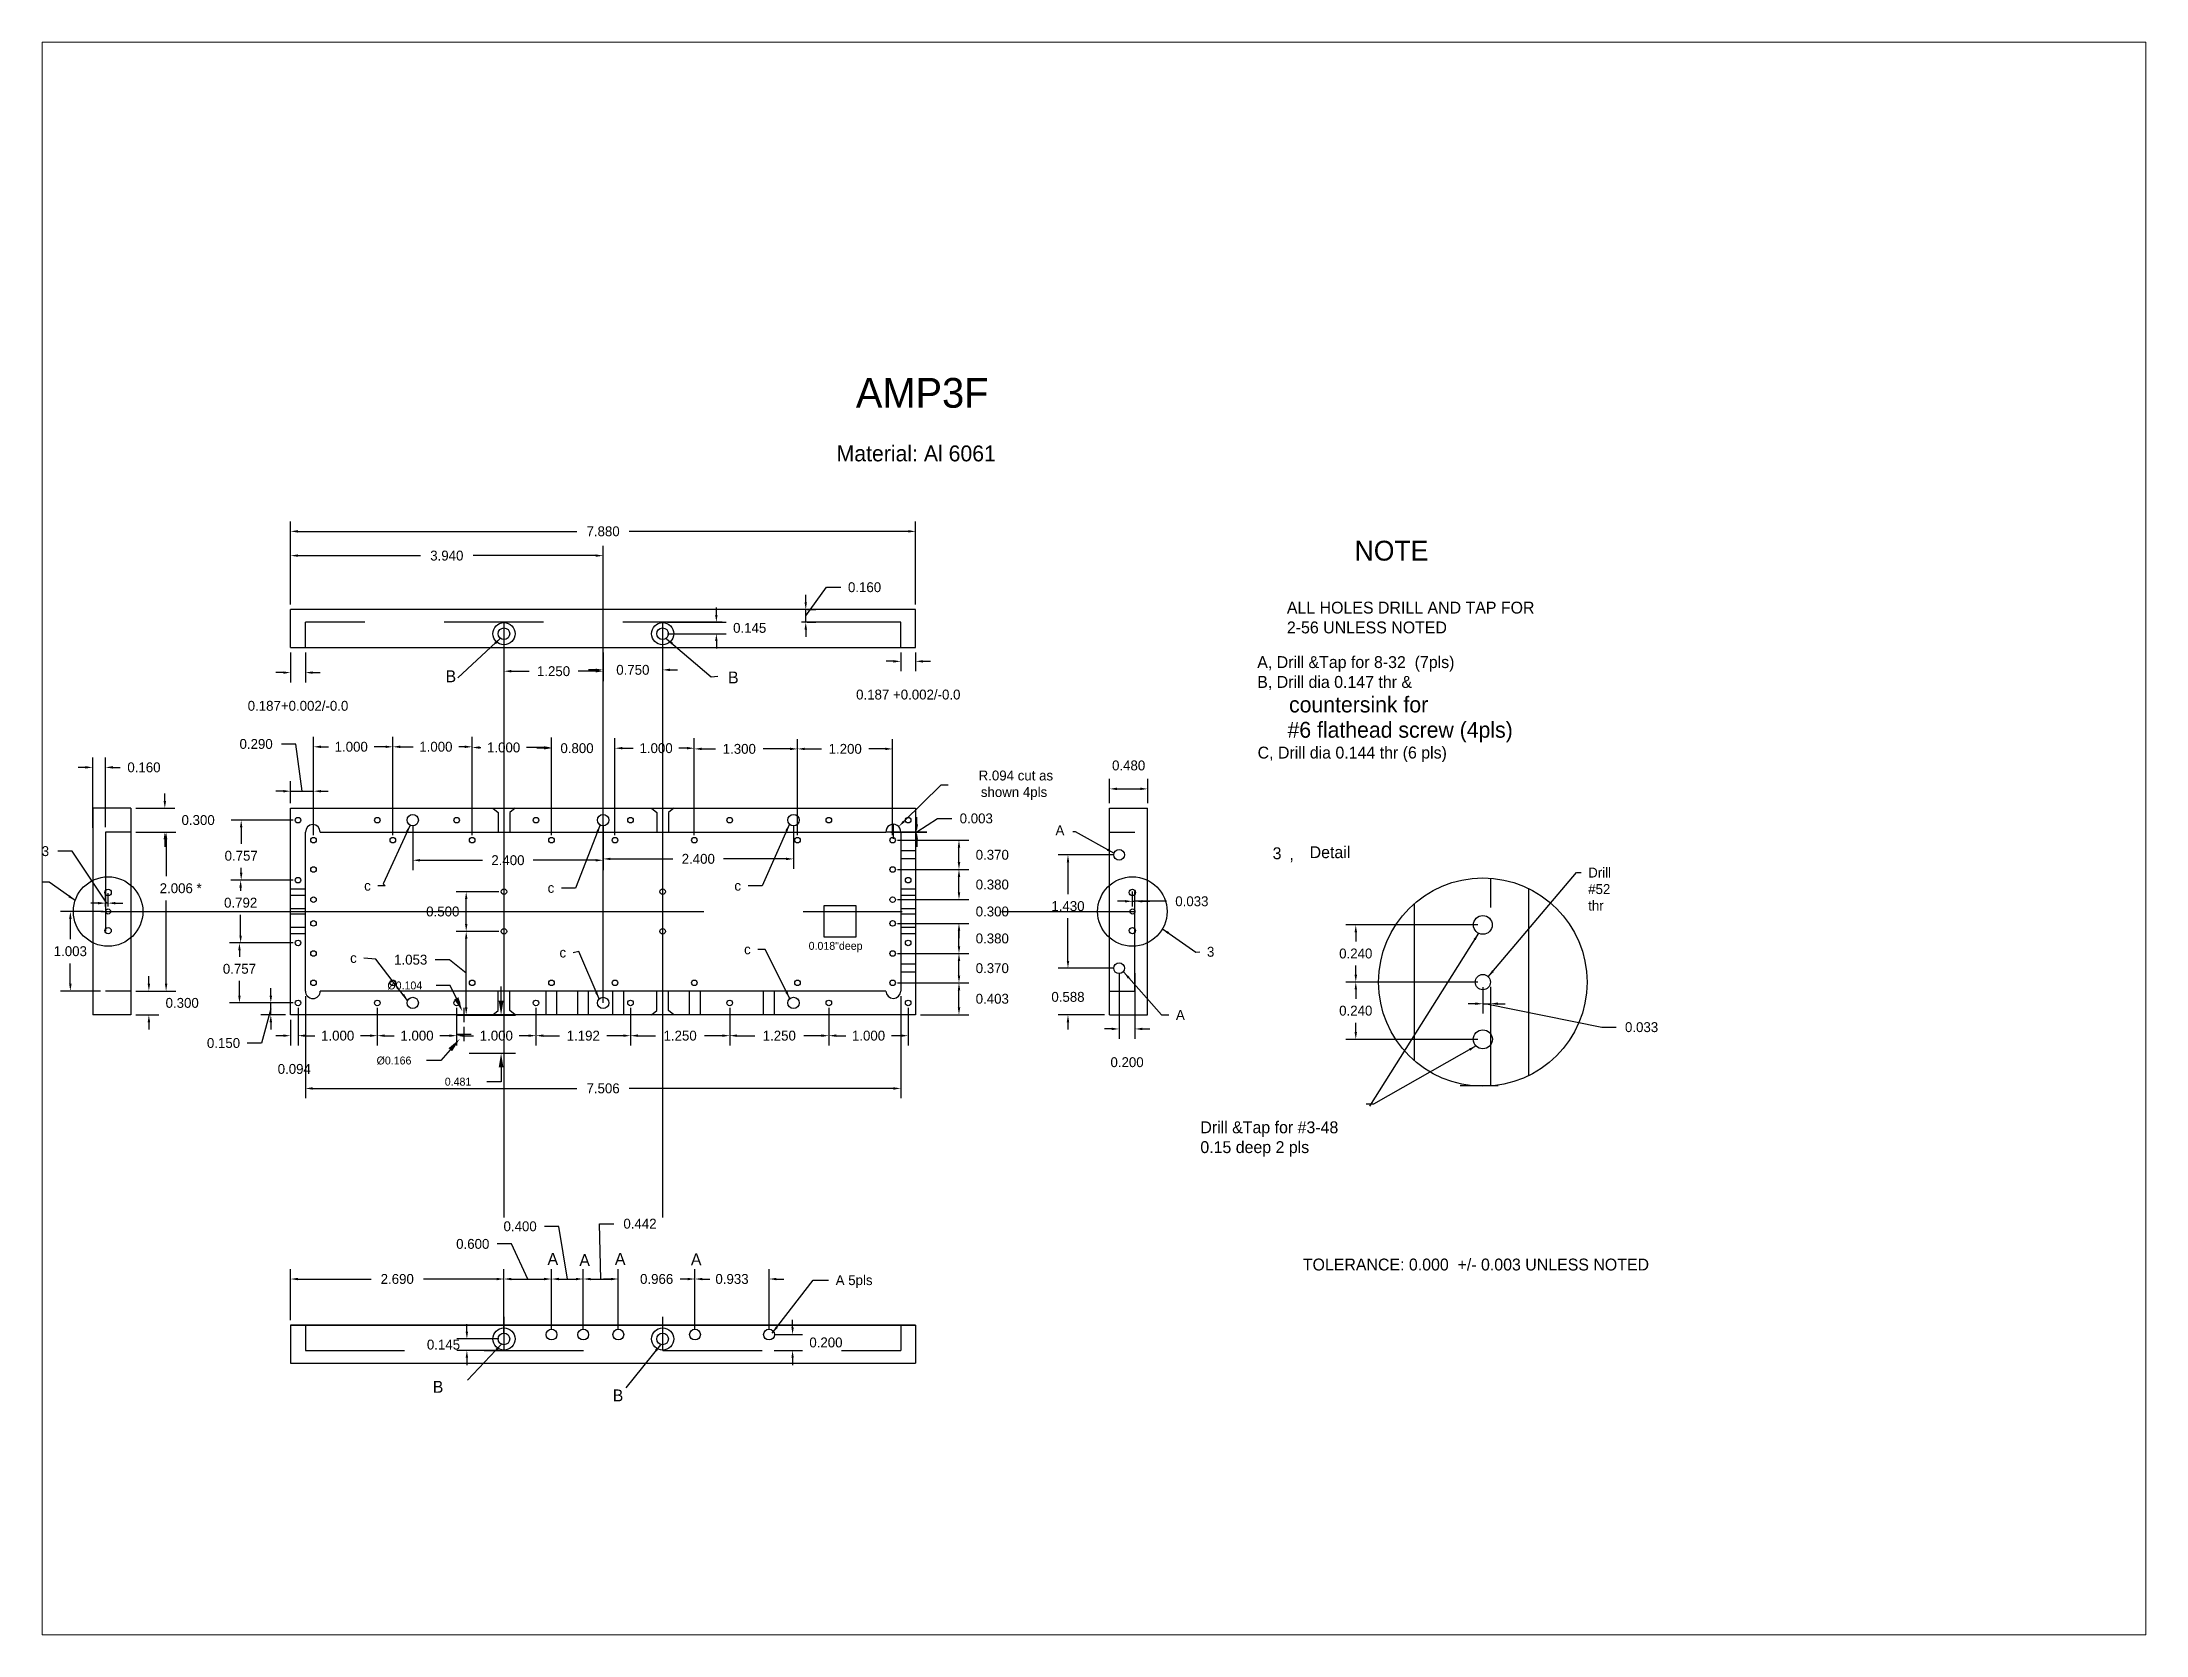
# Paper-space layout 'Layout1' of a CAD drawing. Extents: x 1.05 to 9.43, y 0.79 to 7.14.
# The model-space entities are those that its viewports show. They can reach past a viewport. Long polylines and large blocks are cut down to what shows.
import ezdxf

# ---------------------------------------------------------------- set-up
doc = ezdxf.new("R2010")
doc.units = 0
doc.header["$MEASUREMENT"] = 0
doc.linetypes.add('CENTER2', pattern=[1.125, 0.75, -0.125, 0.125, -0.125])
doc.linetypes.add('HIDDEN2', pattern=[0.1875, 0.125, -0.0625])
doc.layers.get('0').update_dxf_attribs({"linetype": 'CONTINUOUS'})
doc.layers.get('DEFPOINTS').update_dxf_attribs({"linetype": 'CONTINUOUS'})
for name, color, linetype in [('CEN', 5, 'CENTER2'), ('dima', 7, 'CONTINUOUS'), ('HID', 1, 'HIDDEN2')]:
    doc.layers.add(name, color=color, linetype=linetype)
doc.dimstyles.get("Standard").update_dxf_attribs({"dimtxt": 0.18, "dimasz": 0.18, "dimexe": 0.18, "dimexo": 0.0625, "dimgap": 0.09, "dimtad": 0, "dimtih": 1, "dimtoh": 1, "dimdec": 4, "dimzin": 0, "dimdsep": 46, "dimtxsty": 'Standard', "dimcen": 0.09, "dimadec": 0, "dimazin": 0, "dimtfac": 1, "dimtdec": 4, "dimtofl": 0, "dimtmove": 0, "dimatfit": 3, "dimfxl": 0, "dimtolj": 1, "dimtzin": 0, "dimarcsym": 0})

psp = doc.layouts.get("Layout1")

msp = doc.modelspace()

# ---------------------------------------------------------------- texts
for s, height, p in [('AMP3F', 0.375, (9.7713, 12.4481)), ('Material: Al 6061', 0.2, (9.5289, 11.7713)), ('NOTE', 0.25, (16.059, 10.5197)), ('ALL HOLES DRILL AND TAP FOR', 0.15, (15.2047, 9.8515)), ('2-56 UNLESS NOTED', 0.15, (15.2047, 9.6015)), ('countersink for', 0.2, (15.232, 8.6044)), ('#6 flathead screw (4pls)', 0.2, (15.2127, 8.2855)), ('Detail', 0.15, (15.4917, 6.7666)), ('0.018"deep', 0.1, (9.176, 5.6101)), ('Drill &Tap for #3-48', 0.15, (14.114, 3.2965)), ('0.15 deep 2 pls', 0.15, (14.114, 3.0465)), ('A', 0.15, (5.8843, 1.6363)), ('A', 0.15, (6.2854, 1.6221)), ('A', 0.15, (6.7336, 1.6363)), ('A', 0.15, (7.6914, 1.6316)), ('TOLERANCE: 0.000  +/- 0.003 UNLESS NOTED', 0.15, (15.4056, 1.5656))]:
    msp.add_text(s, height=height).set_placement(p)
at = {"char_height": 0.125}
for s, insert, width, attachment_point in [('Drill #52 thr', (19.003, 6.6471), 0.077, 1), ('\\A1;c', (3.6566, 6.3545), 0.076616, 9), ('\\A1;c', (5.9697, 6.3273), 0.076616, 9), ('\\A1;c', (8.3235, 6.3545), 0.076616, 9), ('\\A1;c', (6.1193, 5.5115), 0.076616, 9), ('\\A1;c', (8.446, 5.5523), 0.076616, 9), ('\\A1;3', (14.1972, 5.6479), 0.076616, 1), ('\\A1;c', (3.4797, 5.4435), 0.076616, 9)]:
    msp.add_mtext(s, dxfattribs=dict(at, insert=insert, width=width, attachment_point=attachment_point))
at = {"insert": (-0.6079, 6.4513), "char_height": 0.125, "attachment_point": 9}
msp.add_mtext('\\A1;3', dxfattribs=at)
at = {"layer": 'dima'}
for s, p in [('A, Drill &Tap for 8-32  (7pls)', (14.8312, 9.1641)), ('B', (4.5988, 8.9855)), ('B', (8.1597, 8.9706)), ('B, Drill dia 0.147 thr &', (14.8312, 8.9141)), ('C, Drill dia 0.144 thr (6 pls)', (14.836, 8.0229)), ('3', (15.0251, 6.7528)), (',', (15.2363, 6.7436))]:
    msp.add_text(s, height=0.15, dxfattribs=at).set_placement(p)
at = {"layer": 'dima', "char_height": 0.125}
for s, insert, attachment_point in [('\\A1;A', (12.3995, 7.056), 9), ('\\A1;A', (13.8064, 4.8517), 1), ('\\A1;A 5pls', (9.5171, 1.5063), 1)]:
    msp.add_mtext(s, dxfattribs=dict(at, insert=insert, attachment_point=attachment_point))
at = {"layer": 'dima', "char_height": 0.15, "width": 0.065, "attachment_point": 1}
for insert in [(4.4375, 0.1728), (6.7063, 0.065)]:
    msp.add_mtext('B', dxfattribs=dict(at, insert=insert))

# ---------------------------------------------------------------- blocks, each defined once
blk = doc.blocks.new('conet')
at = {"layer": 'HID'}
for p, q in [((0.187, 0.28), (0, 0.28)), ((0.187, 0.201), (0, 0.201)), ((0.187, 0.032), (0, 0.032)), ((0.187, -0.032), (0, -0.032)), ((0.187, -0.2005), (0, -0.2005)), ((0.187, -0.2805), (0, -0.2805))]:
    blk.add_line(p, q, dxfattribs=at)
blk = doc.blocks.new('*D')
at = {"color": 0}
for p, q in [((9.14, 9.822), (9.402, 10.183)), ((9.14, 9.995), (9.14, 10.088)), ((9.402, 10.183), (9.582, 10.183)), ((9.14, 9.742), (9.14, 9.902)), ((9.159, 9.902), (9.265, 9.902)), ((9.14, 9.649), (9.14, 9.556)), ((9.159, 9.742), (9.265, 9.742)), ((-0.109, 6.854), (-0.289, 6.854)), ((0.329, 6.199), (-0.109, 6.854)), ((0.219, 6.199), (0.126, 6.199)), ((0.312, 6.156), (0.312, 6.324)), ((0.345, 6.199), (0.312, 6.199)), ((0.345, 6.156), (0.345, 6.324)), ((0.438, 6.199), (0.531, 6.199)), ((13.164, 6.222), (13.071, 6.222)), ((13.257, 6.156), (13.257, 6.347)), ((13.257, 6.222), (13.29, 6.222)), ((13.29, 6.156), (13.29, 6.347)), ((13.688, 6.222), (13.29, 6.222)), ((13.383, 6.222), (13.476, 6.222)), ((17.612, 5.924), (15.948, 5.924)), ((16.073, 5.831), (16.073, 5.716)), ((16.073, 5.296), (16.073, 5.411)), ((17.612, 5.203), (15.948, 5.203)), ((17.612, 5.203), (15.948, 5.203)), ((16.073, 5.11), (16.073, 4.994)), ((17.675, 5.14), (17.675, 4.805)), ((17.771, 5.14), (17.771, 4.805)), ((17.582, 4.93), (17.489, 4.93)), ((17.675, 4.93), (17.771, 4.93)), ((17.723, 4.93), (19.177, 4.634)), ((17.864, 4.93), (17.957, 4.93)), ((16.073, 4.574), (16.073, 4.689)), ((19.177, 4.634), (19.357, 4.634)), ((17.612, 4.481), (15.948, 4.481))]:
    blk.add_line(p, q, dxfattribs=at)
at = {"color": 0, "linetype": 'ByBlock'}
for p, q in [((4.659, 5.161), (4.479, 5.161)), ((4.735, 4.998), (4.659, 5.161)), ((5.299, 4.968), (5.299, 5.148)), ((4.742, 4.788), (4.922, 4.788)), ((4.832, 4.698), (4.832, 4.878)), ((4.895, 4.788), (5.479, 4.788)), ((4.742, 4.547), (4.922, 4.547)), ((4.832, 4.457), (4.832, 4.637)), ((4.659, 4.349), (4.54, 4.214)), ((4.895, 4.307), (5.479, 4.307)), ((4.54, 4.214), (4.36, 4.214)), ((5.299, 4.127), (5.299, 3.947)), ((5.299, 3.947), (5.119, 3.947))]:
    blk.add_line(p, q, dxfattribs=at)
at = {"color": 0}
for points in [[(9.124, 9.995), (9.155, 9.995), (9.14, 9.902)], [(9.124, 9.649), (9.155, 9.649), (9.14, 9.742)], [(0.219, 6.214), (0.219, 6.183), (0.312, 6.199)], [(0.438, 6.214), (0.438, 6.183), (0.345, 6.199)], [(13.164, 6.238), (13.164, 6.207), (13.257, 6.222)], [(13.383, 6.238), (13.383, 6.207), (13.29, 6.222)], [(16.058, 5.831), (16.089, 5.831), (16.073, 5.924)], [(16.058, 5.296), (16.089, 5.296), (16.073, 5.203)], [(16.058, 5.11), (16.089, 5.11), (16.073, 5.203)], [(17.582, 4.946), (17.582, 4.915), (17.675, 4.93)], [(17.864, 4.946), (17.864, 4.915), (17.771, 4.93)], [(16.058, 4.574), (16.089, 4.574), (16.073, 4.481)]]:
    blk.add_solid(points, dxfattribs=at)
at = {"color": 0, "linetype": 'ByBlock'}
for points in [[(4.707, 4.985), (4.762, 5.011), (4.81, 4.835)], [(5.329, 4.968), (5.269, 4.968), (5.299, 4.788)], [(4.681, 4.33), (4.636, 4.369), (4.777, 4.485)], [(5.329, 4.127), (5.269, 4.127), (5.299, 4.307)]]:
    blk.add_solid(points, dxfattribs=at)
at = {"layer": 'DEFPOINTS', "color": 0}
for p in [(16.669, 13.012), (17.669, 13.012), (18.669, 13.012), (19.669, 13.012), (20.861, 13.186), (22.111, 13.186), (23.361, 13.186), (24.361, 13.186), (2.111, 12.845), (2.123, 12.807), (2.102, 12.543), (2.123, 12.567), (15.969, 12.572), (16.669, 12.572), (16.669, 12.572), (17.669, 12.572), (17.669, 12.572), (18.669, 12.572), (18.669, 12.572), (19.669, 12.572), (19.669, 12.572), (20.861, 12.572), (20.861, 12.572), (22.111, 12.572), (22.111, 12.572), (23.361, 12.572), (23.361, 12.572), (24.361, 12.572), (16.317, 11.815), (16.669, 11.815), (16.575, 11.419), (16.575, 11.419), (20.515, 11.419), (20.515, 11.419), (10.525, 10.888), (5.335, 10.787), (6.585, 10.788), (7.335, 10.788), (10.525, 10.787), (6.585, 10.582), (20.515, 10.266), (22.892, 10.334), (22.915, 10.266), (22.915, 10.266), (2.645, 9.902), (2.645, 9.902), (2.645, 9.902), (6.585, 9.902), (6.585, 9.902), (6.585, 9.902), (9.096, 9.902), (9.14, 9.902), (9.918, 9.902), (10.338, 9.902), (10.525, 9.902), (10.525, 9.902), (10.525, 9.902), (10.774, 9.902), (5.023, 9.597), (5.307, 9.665), (5.335, 9.742), (5.335, 9.597), (5.335, 9.597), (5.335, 9.597), (5.335, 9.597), (7.335, 9.742), (7.335, 9.597), (7.335, 9.597), (7.335, 9.597), (7.335, 9.597), (8.013, 9.742), (9.096, 9.742), (10.338, 9.742), (22.915, 9.756), (2.645, 9.422), (2.645, 9.422), (2.832, 9.422), (2.832, 9.422), (5.363, 9.529), (6.585, 9.422), (6.585, 9.422), (10.338, 9.422), (10.525, 9.422), (10.525, 9.422), (2.645, 9.223), (2.832, 9.107), (5.335, 9.124), (7.335, 9.141), (10.525, 9.249), (10.525, 8.589), (17.258, 8.713), (10.338, 8.373), (18.258, 8.333), (24.558, 8.344), (3.935, 8.171), (4.935, 8.171), (5.935, 8.162), (5.935, 7.984), (6.735, 8.153), (7.735, 8.153), (9.035, 8.144), (10.235, 8.181), (10.235, 8.144), (0.152, 7.911), (3.935, 7.778), (6.735, 7.789), (9.035, 7.782), (10.235, 7.782), (13.29, 7.77), (19.258, 7.953), (22.058, 7.729), (23.358, 7.953), (2.935, 7.611), (4.935, 7.561), (7.735, 7.561), (10.525, 7.561), (13.45, 7.64), (20.258, 7.573), (0.632, 7.396), (1.06, 7.396), (2.023, 7.246), (2.645, 7.396), (2.645, 7.396), (2.645, 7.396), (2.739, 7.246), (4.185, 7.246), (6.585, 7.246), (6.585, 7.246), (8.985, 7.246), (10.311, 7.165), (10.431, 7.246), (10.525, 7.396), (10.525, 7.396), (12.011, 7.396), (12.97, 7.396), (12.97, 7.396), (13.45, 7.396), (13.45, 7.396), (14.476, 7.396), (0.152, 7.085), (0.312, 7.096), (0.632, 7.096), (0.632, 7.096), (2.832, 7.096), (2.935, 6.993), (2.935, 6.993), (2.935, 6.993), (2.935, 6.993), (3.935, 6.993), (3.935, 6.993), (3.935, 6.993), (3.935, 6.993), (4.935, 7.059), (4.935, 6.993), (4.935, 6.993), (4.935, 6.993), (5.935, 7.059), (5.935, 6.993), (5.935, 6.993), (5.935, 6.993), (6.735, 6.993), (6.735, 6.993), (6.735, 6.993), (6.735, 6.993), (7.735, 6.993), (7.735, 6.993), (7.735, 6.993), (7.735, 6.993), (9.035, 6.993), (9.035, 6.993), (9.035, 6.993), (9.035, 6.993), (10.15, 7.096), (10.235, 6.993), (10.235, 6.993), (10.235, 6.993), (10.235, 6.993), (10.235, 6.993), (10.244, 7.099), (10.244, 7.099), (10.338, 7.096), (10.539, 7.096), (11.071, 6.993), (12.866, 7.096), (12.97, 7.096), (15.94, 6.993), (17.258, 6.993), (17.258, 6.993), (18.258, 6.993), (19.258, 6.993), (20.258, 6.993), (21.058, 6.993), (22.058, 6.993), (23.358, 6.993), (24.558, 6.993), (4.185, 6.74), (8.985, 6.757), (12.445, 6.808), (12.592, 6.808), (13.09, 6.808), (13.09, 6.808), (21.058, 6.734), (2.016, 6.489), (2.739, 6.489), (2.739, 6.489), (10.235, 6.623), (10.235, 6.623), (10.431, 6.489), (11.071, 6.623), (16.32, 6.623), (17.258, 6.623), (0.312, 6.199), (4.859, 6.343), (5.335, 6.343), (5.335, 6.343), (10.235, 6.243), (10.235, 6.243), (11.071, 6.243), (13.29, 6.222), (16.7, 6.243), (17.258, 6.243), (19.43, 6.343), (19.658, 6.343), (21.658, 6.343), (21.658, 6.343), (0.312, 6.093), (0.345, 6.093), (0.345, 6.093), (2.354, 6.093), (2.935, 6.093), (2.935, 6.093), (2.935, 6.093), (2.935, 5.943), (3.053, 6.093), (3.453, 6.093), (4.859, 5.843), (4.894, 5.843), (5.335, 5.843), (5.335, 5.843), (5.335, 5.843), (10.235, 5.943), (10.235, 5.943), (10.431, 6.093), (10.431, 6.093), (10.738, 6.093), (11.071, 5.943), (11.155, 6.093), (13.257, 6.093), (13.257, 6.093), (13.257, 6.093), (13.29, 6.093), (13.29, 6.093), (13.86, 6.093), (16.073, 5.924), (17.675, 5.924), (19.658, 5.843), (20.908, 6.093), (20.908, 6.093), (20.908, 6.093), (20.908, 6.093), (20.908, 6.093), (20.908, 6.093), (20.908, 6.093), (20.908, 6.093), (20.908, 6.093), (20.908, 6.093), (20.908, 6.093), (20.908, 6.093), (20.908, 6.093), (20.908, 6.093), (2.001, 5.697), (2.739, 5.697), (2.739, 5.697), (19.658, 5.639), (2.935, 5.563), (10.235, 5.563), (10.235, 5.563), (11.071, 5.563), (12.445, 5.378), (12.97, 5.378), (13.09, 5.378), (13.09, 5.378), (13.09, 5.378), (13.09, 5.378), (13.09, 5.378), (13.09, 5.378), (13.29, 5.378), (-0.131, 5.09), (0.312, 5.09), (0.632, 5.09), (0.632, 5.09), (1.076, 5.09), (2.832, 5.09), (2.935, 5.193), (10.235, 5.193), (10.235, 5.193), (10.338, 5.09), (10.338, 5.09), (11.071, 5.193), (12.012, 5.09), (12.866, 5.09), (12.97, 5.224), (16.073, 5.203), (17.675, 5.203), (17.675, 5.203), (17.675, 5.203), (17.771, 5.203), (0.632, 4.79), (0.859, 4.79), (1.571, 4.79), (2.396, 4.94), (2.645, 4.79), (2.645, 4.79), (2.645, 4.79), (2.739, 4.94), (2.739, 4.94), (2.739, 4.94), (2.739, 4.94), (2.739, 4.94), (3.739, 4.94), (3.739, 4.94), (3.739, 4.94), (4.185, 4.94), (4.739, 4.94), (4.739, 4.94), (4.739, 4.94), (5.335, 4.79), (5.739, 4.94), (5.739, 4.94), (5.739, 4.94), (6.585, 4.94), (6.931, 4.94), (6.931, 4.94), (6.931, 4.94), (8.181, 4.94), (8.181, 4.94), (8.181, 4.94), (8.962, 5.008), (8.985, 4.94), (8.985, 4.94), (9.431, 4.94), (9.431, 4.94), (9.431, 4.94), (10.431, 4.997), (10.431, 4.94), (10.431, 4.94), (10.431, 4.94), (10.431, 4.94), (10.431, 4.94), (10.431, 4.94), (10.431, 4.94), (10.431, 4.94), (10.431, 4.94), (10.431, 4.94), (10.431, 4.94), (10.525, 4.903), (10.525, 4.903), (10.525, 4.79), (12.457, 4.79), (12.97, 4.79), (12.97, 4.79), (13.45, 4.79), (13.45, 4.79), (17.771, 4.93), (23.285, 5.008), (23.308, 4.94), (2.739, 4.527), (3.739, 4.527), (4.739, 4.527), (5.739, 4.527), (6.931, 4.527), (8.181, 4.527), (9.431, 4.527), (10.431, 4.527), (10.525, 4.696), (13.29, 4.612), (10.431, 4.268), (10.525, 4.461), (17.675, 4.481), (8.985, 4.095), (6.931, 3.739), (8.181, 3.892), (10.338, 3.862), (6.585, 3.565), (4.739, 3.239), (5.739, 3.402), (24.567, 3.326), (4.185, 3.066), (2.739, 2.734), (3.739, 2.903), (16.334, 2.725), (17.155, 2.725), (24.567, 2.725), (24.567, 2.725), (24.567, 2.725), (24.641, 2.783), (25.327, 2.725), (5.935, 1.839), (6.335, 1.656), (20.908, 1.722), (20.908, 1.722), (20.908, 1.722), (20.908, 1.722), (5.335, 1.458), (5.935, 1.458), (6.335, 1.458), (6.777, 1.473), (6.777, 1.458), (7.743, 1.458), (8.677, 1.458), (7.743, 1.289), (8.677, 1.116), (2.645, 0.877), (2.645, 0.877), (10.338, 0.877), (10.525, 0.99), (10.525, 0.877), (10.525, 0.877), (10.525, 0.877), (10.525, 0.877), (10.525, 0.877), (10.525, 0.877), (2.832, 0.557), (4.868, 0.557), (5.008, 0.557), (5.335, 0.702), (5.335, 0.702), (5.335, 0.702), (5.335, 0.702), (5.335, 0.557), (5.335, 0.557), (5.935, 0.757), (5.935, 0.757), (5.935, 0.757), (6.335, 0.757), (6.335, 0.757), (6.335, 0.757), (6.777, 0.757), (6.777, 0.757), (6.777, 0.757), (6.777, 0.757), (6.777, 0.557), (7.026, 0.557), (7.743, 0.757), (7.743, 0.757), (7.743, 0.757), (8.677, 0.757), (8.677, 0.757), (8.677, 0.757), (8.677, 0.557), (8.974, 0.557), (16.633, 0.719), (17.155, 0.719), (17.155, 0.719), (17.155, 0.719), (17.155, 0.719), (23.285, 0.637), (23.308, 0.569), (24.661, 0.719), (2.41, 0.397), (2.645, 0.397), (2.832, 0.397), (3.337, 0.397), (17.155, -0.043), (24.661, -0.341)]:
    blk.add_point(p, dxfattribs=at)
at = {"layer": 'DEFPOINTS', "color": 0, "linetype": 'ByBlock'}
for p in [(4.81, 4.835), (4.832, 4.788), (4.854, 4.74), (4.887, 4.609), (4.777, 4.485), (4.832, 4.307), (5.299, 4.307)]:
    blk.add_point(p, dxfattribs=at)
at = {"layer": 'dima', "color": 0}
for p, q in [((2.645, 9.965), (2.645, 11.013)), ((2.738, 10.888), (6.255, 10.888)), ((10.432, 10.888), (6.915, 10.888)), ((10.525, 9.965), (10.525, 11.013)), ((2.645, 9.965), (2.645, 10.707)), ((6.585, 9.965), (6.585, 10.707)), ((2.738, 10.582), (4.285, 10.582)), ((6.492, 10.582), (4.945, 10.582)), ((8.013, 9.835), (8.013, 9.928)), ((7.398, 9.742), (8.138, 9.742)), ((7.398, 9.597), (8.138, 9.597)), ((2.645, 9.359), (2.645, 8.982)), ((2.832, 9.359), (2.832, 8.982)), ((5.335, 9.534), (5.335, 8.999)), ((6.585, 9.359), (6.585, 8.999)), ((6.585, 9.359), (6.585, 9.016)), ((7.335, 9.534), (7.335, 9.016)), ((8.013, 9.504), (8.013, 9.411)), ((10.338, 9.359), (10.338, 9.124)), ((10.525, 9.359), (10.525, 9.124)), ((2.552, 9.107), (2.459, 9.107)), ((2.925, 9.107), (3.018, 9.107)), ((5.428, 9.124), (5.651, 9.124)), ((6.492, 9.124), (6.269, 9.124)), ((6.492, 9.141), (6.399, 9.141)), ((7.428, 9.141), (7.521, 9.141)), ((10.245, 9.249), (10.152, 9.249)), ((10.618, 9.249), (10.711, 9.249)), ((2.935, 7.056), (2.935, 8.296)), ((3.935, 7.056), (3.935, 8.296)), ((3.935, 7.056), (3.935, 8.296)), ((4.935, 7.056), (4.935, 8.296)), ((4.935, 7.056), (4.935, 8.287)), ((5.935, 7.056), (5.935, 8.287)), ((5.935, 7.056), (5.935, 8.278)), ((6.735, 7.056), (6.735, 8.278)), ((6.735, 7.056), (6.735, 8.278)), ((7.735, 7.056), (7.735, 8.278)), ((7.735, 7.056), (7.735, 8.269)), ((9.035, 7.056), (9.035, 8.269)), ((9.035, 7.056), (9.035, 8.269)), ((10.235, 7.056), (10.235, 8.269)), ((0.152, 7.148), (0.152, 8.036)), ((0.312, 7.159), (0.312, 8.036)), ((2.71, 8.206), (2.53, 8.206)), ((2.79, 7.611), (2.71, 8.206)), ((3.028, 8.171), (3.122, 8.171)), ((3.842, 8.171), (3.698, 8.171)), ((4.028, 8.171), (4.189, 8.171)), ((4.842, 8.171), (4.765, 8.171)), ((5.028, 8.162), (5.043, 8.162)), ((5.842, 8.162), (5.619, 8.162)), ((5.842, 8.153), (5.749, 8.153)), ((6.828, 8.153), (6.921, 8.153)), ((6.828, 8.153), (6.965, 8.153)), ((7.642, 8.153), (7.541, 8.153)), ((7.828, 8.144), (8.004, 8.144)), ((8.942, 8.144), (8.601, 8.144)), ((9.128, 8.144), (9.338, 8.144)), ((10.142, 8.144), (9.935, 8.144)), ((0.059, 7.911), (-0.034, 7.911)), ((0.405, 7.911), (0.498, 7.911)), ((2.645, 7.459), (2.645, 7.736)), ((2.935, 7.056), (2.935, 7.736)), ((12.97, 7.459), (12.97, 7.765)), ((13.45, 7.459), (13.45, 7.765)), ((1.06, 7.489), (1.06, 7.582)), ((2.552, 7.611), (2.459, 7.611)), ((2.645, 7.611), (2.935, 7.611)), ((3.028, 7.611), (3.121, 7.611)), ((10.843, 7.686), (10.378, 7.23)), ((10.936, 7.686), (10.843, 7.686)), ((13.063, 7.64), (13.357, 7.64)), ((0.695, 7.396), (1.185, 7.396)), ((2.676, 7.246), (1.898, 7.246)), ((4.185, 7.183), (4.185, 6.615)), ((6.585, 7.183), (6.585, 6.615)), ((6.585, 7.183), (6.585, 6.632)), ((8.985, 7.183), (8.985, 6.632)), ((10.244, 7.009), (10.244, 7.189)), ((10.539, 7.192), (10.539, 7.285)), ((10.539, 7.098), (10.8, 7.267)), ((10.8, 7.267), (10.98, 7.267)), ((0.695, 7.096), (1.201, 7.096)), ((0.695, 7.096), (1.185, 7.096)), ((1.06, 7.003), (1.06, 6.91)), ((1.076, 7.003), (1.076, 6.538)), ((2.023, 7.153), (2.023, 6.949)), ((10.154, 7.099), (10.334, 7.099)), ((10.213, 7.096), (10.664, 7.096)), ((10.298, 6.993), (11.196, 6.993)), ((10.307, 7.099), (10.664, 7.099)), ((10.539, 7.099), (10.539, 7.096)), ((10.539, 7.003), (10.539, 6.91)), ((11.071, 6.716), (11.071, 6.9)), ((2.023, 6.582), (2.023, 6.644)), ((4.278, 6.74), (5.066, 6.74)), ((6.492, 6.74), (5.704, 6.74)), ((6.678, 6.757), (7.466, 6.757)), ((8.892, 6.757), (8.104, 6.757)), ((13.027, 6.808), (12.32, 6.808)), ((12.445, 6.715), (12.445, 6.313)), ((2.676, 6.489), (1.891, 6.489)), ((2.676, 6.489), (1.898, 6.489)), ((2.016, 6.396), (2.016, 6.356)), ((10.298, 6.623), (11.196, 6.623)), ((10.298, 6.623), (11.196, 6.623)), ((11.071, 6.336), (11.071, 6.53)), ((11.071, 6.336), (11.071, 6.429)), ((1.076, 5.183), (1.076, 6.233)), ((5.272, 6.343), (4.734, 6.343)), ((4.859, 5.936), (4.859, 6.25)), ((10.298, 6.243), (11.196, 6.243)), ((10.298, 6.243), (11.196, 6.243)), ((0.282, 6.093), (-0.256, 6.093)), ((-0.131, 6), (-0.131, 5.744)), ((2.016, 5.79), (2.016, 6.051)), ((5.272, 5.843), (4.734, 5.843)), ((5.272, 5.843), (4.734, 5.843)), ((10.298, 5.943), (11.196, 5.943)), ((10.298, 5.943), (11.196, 5.943)), ((11.071, 5.656), (11.071, 5.85)), ((11.071, 5.85), (11.071, 5.757)), ((12.445, 5.471), (12.445, 6.008)), ((2.676, 5.697), (1.876, 5.697)), ((2.676, 5.697), (1.891, 5.697)), ((2.001, 5.604), (2.001, 5.523)), ((4.859, 4.883), (4.859, 5.75)), ((-0.131, 5.183), (-0.131, 5.439)), ((4.649, 5.485), (4.469, 5.485)), ((4.859, 5.317), (4.649, 5.485)), ((10.298, 5.563), (11.196, 5.563)), ((10.298, 5.563), (11.196, 5.563)), ((11.071, 5.286), (11.071, 5.47)), ((13.027, 5.378), (12.32, 5.378)), ((13.027, 5.378), (12.32, 5.378)), ((12.445, 5.471), (12.445, 5.564)), ((13.09, 5.315), (13.09, 4.487)), ((13.29, 5.315), (13.29, 4.487)), ((0.249, 5.09), (-0.256, 5.09)), ((0.695, 5.09), (1.201, 5.09)), ((0.695, 5.09), (0.984, 5.09)), ((0.859, 5.183), (0.859, 5.276)), ((2.001, 5.033), (2.001, 5.218)), ((2.396, 5.033), (2.396, 5.126)), ((10.298, 5.193), (11.196, 5.193)), ((10.298, 5.193), (11.196, 5.193)), ((11.071, 4.883), (11.071, 5.1)), ((0.695, 4.79), (0.984, 4.79)), ((2.676, 4.94), (1.876, 4.94)), ((2.676, 4.94), (2.271, 4.94)), ((2.582, 4.79), (2.271, 4.79)), ((2.396, 4.865), (2.278, 4.434)), ((2.396, 4.79), (2.396, 4.94)), ((2.739, 4.877), (2.739, 4.402)), ((2.739, 4.877), (2.739, 4.402)), ((2.832, 5.027), (2.832, 3.737)), ((3.739, 4.877), (3.739, 4.402)), ((3.739, 4.877), (3.739, 4.402)), ((5.272, 4.79), (4.734, 4.79)), ((4.739, 4.877), (4.739, 4.402)), ((4.739, 4.877), (4.739, 4.402)), ((5.739, 4.877), (5.739, 4.402)), ((5.739, 4.877), (5.739, 4.402)), ((6.931, 4.877), (6.931, 4.402)), ((6.931, 4.877), (6.931, 4.402)), ((8.181, 4.877), (8.181, 4.402)), ((8.181, 4.877), (8.181, 4.402)), ((9.431, 4.877), (9.431, 4.402)), ((9.431, 4.877), (9.431, 4.402)), ((10.338, 5.027), (10.338, 3.737)), ((10.431, 4.877), (10.431, 4.402)), ((10.588, 4.79), (11.196, 4.79)), ((12.907, 4.79), (12.32, 4.79)), ((0.859, 4.697), (0.859, 4.604)), ((2.396, 4.697), (2.396, 4.604)), ((2.552, 4.527), (2.459, 4.527)), ((2.645, 4.727), (2.645, 4.402)), ((2.832, 4.527), (2.925, 4.527)), ((2.832, 4.527), (2.951, 4.527)), ((3.646, 4.527), (3.527, 4.527)), ((3.832, 4.527), (3.951, 4.527)), ((4.646, 4.527), (4.527, 4.527)), ((4.832, 4.527), (4.951, 4.527)), ((5.646, 4.527), (5.527, 4.527)), ((5.832, 4.527), (6.037, 4.527)), ((6.838, 4.527), (6.633, 4.527)), ((7.024, 4.527), (7.247, 4.527)), ((8.088, 4.527), (7.865, 4.527)), ((8.274, 4.527), (8.497, 4.527)), ((9.338, 4.527), (9.115, 4.527)), ((9.524, 4.527), (9.643, 4.527)), ((10.338, 4.527), (10.219, 4.527)), ((12.445, 4.697), (12.445, 4.604)), ((12.997, 4.612), (12.904, 4.612)), ((13.383, 4.612), (13.476, 4.612)), ((2.278, 4.434), (2.098, 4.434)), ((2.925, 3.862), (6.255, 3.862)), ((10.245, 3.862), (6.915, 3.862)), ((6.028, 2.122), (5.848, 2.122)), ((6.135, 1.458), (6.028, 2.122)), ((6.556, 1.458), (6.54, 2.155)), ((6.54, 2.155), (6.72, 2.155)), ((5.43, 1.9), (5.25, 1.9)), ((5.635, 1.458), (5.43, 1.9)), ((2.645, 0.94), (2.645, 1.583)), ((2.738, 1.458), (3.66, 1.458)), ((5.242, 1.458), (4.32, 1.458)), ((5.335, 0.765), (5.335, 1.583)), ((5.335, 0.765), (5.335, 1.583)), ((5.428, 1.458), (5.842, 1.458)), ((5.935, 0.82), (5.935, 1.583)), ((5.935, 0.82), (5.935, 1.583)), ((6.028, 1.458), (6.242, 1.458)), ((6.335, 0.82), (6.335, 1.583)), ((6.335, 0.82), (6.335, 1.583)), ((6.428, 1.458), (6.684, 1.458)), ((6.684, 1.458), (6.591, 1.458)), ((6.777, 0.82), (6.777, 1.583)), ((6.777, 0.82), (6.777, 1.583)), ((7.65, 1.458), (7.557, 1.458)), ((7.743, 0.82), (7.743, 1.583)), ((7.743, 0.82), (7.743, 1.583)), ((7.836, 1.458), (7.929, 1.458)), ((8.677, 0.82), (8.677, 1.583)), ((8.77, 1.458), (8.863, 1.458)), ((4.868, 0.795), (4.868, 0.888)), ((8.974, 0.85), (8.974, 0.943)), ((5.272, 0.702), (4.743, 0.702)), ((5.272, 0.557), (4.743, 0.557)), ((8.74, 0.757), (9.099, 0.757)), ((8.74, 0.557), (9.099, 0.557)), ((4.868, 0.464), (4.868, 0.371)), ((8.974, 0.464), (8.974, 0.371))]:
    blk.add_line(p, q, dxfattribs=at)
for points in [[(2.738, 10.904), (2.738, 10.873), (2.645, 10.888)], [(10.432, 10.904), (10.432, 10.873), (10.525, 10.888)], [(2.738, 10.598), (2.738, 10.567), (2.645, 10.582)], [(6.492, 10.598), (6.492, 10.567), (6.585, 10.582)], [(7.997, 9.835), (8.028, 9.835), (8.013, 9.742)], [(7.997, 9.504), (8.028, 9.504), (8.013, 9.597)], [(2.552, 9.122), (2.552, 9.091), (2.645, 9.107)], [(2.925, 9.122), (2.925, 9.091), (2.832, 9.107)], [(5.428, 9.14), (5.428, 9.109), (5.335, 9.124)], [(6.492, 9.157), (6.492, 9.126), (6.585, 9.141)], [(6.492, 9.14), (6.492, 9.109), (6.585, 9.124)], [(7.428, 9.157), (7.428, 9.126), (7.335, 9.141)], [(10.245, 9.264), (10.245, 9.233), (10.338, 9.249)], [(10.618, 9.264), (10.618, 9.233), (10.525, 9.249)], [(3.028, 8.186), (3.028, 8.155), (2.935, 8.171)], [(3.842, 8.186), (3.842, 8.155), (3.935, 8.171)], [(4.028, 8.186), (4.028, 8.155), (3.935, 8.171)], [(4.842, 8.186), (4.842, 8.155), (4.935, 8.171)], [(5.028, 8.177), (5.028, 8.146), (4.935, 8.162)], [(5.842, 8.177), (5.842, 8.146), (5.935, 8.162)], [(5.842, 8.169), (5.842, 8.138), (5.935, 8.153)], [(6.828, 8.169), (6.828, 8.138), (6.735, 8.153)], [(6.828, 8.169), (6.828, 8.138), (6.735, 8.153)], [(7.642, 8.169), (7.642, 8.138), (7.735, 8.153)], [(7.828, 8.16), (7.828, 8.129), (7.735, 8.144)], [(8.942, 8.16), (8.942, 8.129), (9.035, 8.144)], [(9.128, 8.16), (9.128, 8.129), (9.035, 8.144)], [(10.142, 8.16), (10.142, 8.129), (10.235, 8.144)], [(0.059, 7.927), (0.059, 7.896), (0.152, 7.911)], [(0.405, 7.927), (0.405, 7.896), (0.312, 7.911)], [(1.045, 7.489), (1.076, 7.489), (1.06, 7.396)], [(2.552, 7.626), (2.552, 7.595), (2.645, 7.611)], [(3.028, 7.626), (3.028, 7.595), (2.935, 7.611)], [(13.063, 7.656), (13.063, 7.625), (12.97, 7.64)], [(13.357, 7.656), (13.357, 7.625), (13.45, 7.64)], [(2.007, 7.153), (2.038, 7.153), (2.023, 7.246)], [(10.367, 7.241), (10.388, 7.219), (10.311, 7.165)], [(10.524, 7.192), (10.555, 7.192), (10.539, 7.099)], [(1.045, 7.003), (1.076, 7.003), (1.06, 7.096)], [(1.061, 7.003), (1.092, 7.003), (1.076, 7.096)], [(10.524, 7.003), (10.555, 7.003), (10.539, 7.096)], [(11.056, 6.9), (11.087, 6.9), (11.071, 6.993)], [(4.278, 6.755), (4.278, 6.724), (4.185, 6.74)], [(6.492, 6.755), (6.492, 6.724), (6.585, 6.74)], [(6.678, 6.772), (6.678, 6.741), (6.585, 6.757)], [(8.892, 6.772), (8.892, 6.741), (8.985, 6.757)], [(11.056, 6.716), (11.087, 6.716), (11.071, 6.623)], [(12.43, 6.715), (12.461, 6.715), (12.445, 6.808)], [(2, 6.396), (2.031, 6.396), (2.016, 6.489)], [(2.007, 6.582), (2.038, 6.582), (2.023, 6.489)], [(11.056, 6.53), (11.087, 6.53), (11.071, 6.623)], [(4.844, 6.25), (4.875, 6.25), (4.859, 6.343)], [(11.056, 6.336), (11.087, 6.336), (11.071, 6.243)], [(11.056, 6.336), (11.087, 6.336), (11.071, 6.243)], [(-0.146, 6), (-0.115, 6), (-0.131, 6.093)], [(4.844, 5.936), (4.875, 5.936), (4.859, 5.843)], [(4.844, 5.75), (4.875, 5.75), (4.859, 5.843)], [(11.056, 5.85), (11.087, 5.85), (11.071, 5.943)], [(11.056, 5.85), (11.087, 5.85), (11.071, 5.943)], [(1.985, 5.604), (2.016, 5.604), (2.001, 5.697)], [(2, 5.79), (2.031, 5.79), (2.016, 5.697)], [(11.056, 5.656), (11.087, 5.656), (11.071, 5.563)], [(11.056, 5.47), (11.087, 5.47), (11.071, 5.563)], [(12.43, 5.471), (12.461, 5.471), (12.445, 5.378)], [(12.43, 5.471), (12.461, 5.471), (12.445, 5.378)], [(-0.146, 5.183), (-0.115, 5.183), (-0.131, 5.09)], [(0.844, 5.183), (0.875, 5.183), (0.859, 5.09)], [(1.061, 5.183), (1.092, 5.183), (1.076, 5.09)], [(11.056, 5.286), (11.087, 5.286), (11.071, 5.193)], [(11.056, 5.1), (11.087, 5.1), (11.071, 5.193)], [(0.844, 4.697), (0.875, 4.697), (0.859, 4.79)], [(1.985, 5.033), (2.016, 5.033), (2.001, 4.94)], [(2.381, 5.033), (2.412, 5.033), (2.396, 4.94)], [(2.381, 4.697), (2.412, 4.697), (2.396, 4.79)], [(4.844, 4.883), (4.875, 4.883), (4.859, 4.79)], [(11.056, 4.883), (11.087, 4.883), (11.071, 4.79)], [(12.43, 4.697), (12.461, 4.697), (12.445, 4.79)], [(2.552, 4.543), (2.552, 4.512), (2.645, 4.527)], [(2.832, 4.543), (2.832, 4.512), (2.739, 4.527)], [(2.832, 4.543), (2.832, 4.512), (2.739, 4.527)], [(3.646, 4.543), (3.646, 4.512), (3.739, 4.527)], [(3.832, 4.543), (3.832, 4.512), (3.739, 4.527)], [(4.646, 4.543), (4.646, 4.512), (4.739, 4.527)], [(4.832, 4.543), (4.832, 4.512), (4.739, 4.527)], [(5.646, 4.543), (5.646, 4.512), (5.739, 4.527)], [(5.832, 4.543), (5.832, 4.512), (5.739, 4.527)], [(6.838, 4.543), (6.838, 4.512), (6.931, 4.527)], [(7.024, 4.543), (7.024, 4.512), (6.931, 4.527)], [(8.088, 4.543), (8.088, 4.512), (8.181, 4.527)], [(8.274, 4.543), (8.274, 4.512), (8.181, 4.527)], [(9.338, 4.543), (9.338, 4.512), (9.431, 4.527)], [(9.524, 4.543), (9.524, 4.512), (9.431, 4.527)], [(10.338, 4.543), (10.338, 4.512), (10.431, 4.527)], [(12.997, 4.628), (12.997, 4.597), (13.09, 4.612)], [(13.383, 4.628), (13.383, 4.597), (13.29, 4.612)], [(2.925, 3.877), (2.925, 3.846), (2.832, 3.862)], [(10.245, 3.877), (10.245, 3.846), (10.338, 3.862)], [(2.738, 1.473), (2.738, 1.442), (2.645, 1.458)], [(5.242, 1.473), (5.242, 1.442), (5.335, 1.458)], [(5.428, 1.473), (5.428, 1.442), (5.335, 1.458)], [(5.842, 1.473), (5.842, 1.442), (5.935, 1.458)], [(6.028, 1.473), (6.028, 1.442), (5.935, 1.458)], [(6.242, 1.473), (6.242, 1.442), (6.335, 1.458)], [(6.428, 1.473), (6.428, 1.442), (6.335, 1.458)], [(6.684, 1.473), (6.684, 1.442), (6.777, 1.458)], [(6.684, 1.473), (6.684, 1.442), (6.777, 1.458)], [(7.65, 1.473), (7.65, 1.442), (7.743, 1.458)], [(7.836, 1.473), (7.836, 1.442), (7.743, 1.458)], [(8.77, 1.473), (8.77, 1.442), (8.677, 1.458)], [(8.958, 0.85), (8.989, 0.85), (8.974, 0.757)], [(4.852, 0.795), (4.883, 0.795), (4.868, 0.702)], [(4.852, 0.464), (4.883, 0.464), (4.868, 0.557)], [(8.958, 0.464), (8.989, 0.464), (8.974, 0.557)]]:
    blk.add_solid(points, dxfattribs=at)
at = {"color": 0, "linetype": 'ByBlock'}
for s, p in [('%%c0.104', (3.866, 5.111)), ('%%c0.166', (3.73, 4.164)), ('0.481', (4.589, 3.897))]:
    blk.add_text(s, height=0.1, dxfattribs=at).set_placement(p)
at = {"color": 0, "char_height": 0.125, "attachment_point": 5}
for s, insert in [('\\A1;0.160', (9.881, 10.183)), ('\\A1;0.033', (-0.608, 6.854)), ('\\A1;0.033', (14.007, 6.222)), ('\\A1;0.240', (16.073, 5.563)), ('\\A1;0.240', (16.073, 4.842)), ('\\A1;0.033', (19.676, 4.634))]:
    blk.add_mtext(s, dxfattribs=dict(at, insert=insert))
at = {"layer": 'dima', "color": 0, "char_height": 0.125, "attachment_point": 5}
for s, insert in [('\\A1;7.880', (6.585, 10.888)), ('\\A1;3.940', (4.615, 10.582)), ('\\A1;0.145', (8.433, 9.67)), ('\\A1;1.250', (5.96, 9.124)), ('\\A1;0.750', (6.96, 9.141)), ('\\A1;0.187+0.002/-0.0', (2.739, 8.687)), ('\\A1;0.187 +0.002/-0.0', (10.432, 8.829)), ('\\A1;0.290', (2.211, 8.206)), ('\\A1;1.000', (3.41, 8.171)), ('\\A1;1.000', (4.477, 8.171)), ('\\A1;1.000', (5.331, 8.162)), ('\\A1;0.160', (0.797, 7.911)), ('\\A1;0.800', (6.256, 8.153)), ('\\A1;1.000', (7.253, 8.153)), ('\\A1;1.300', (8.302, 8.144)), ('\\A1;1.200', (9.637, 8.144)), ('\\A1;0.480', (13.21, 7.935)), ('\\A1; R.094 cut as \\Pshown 4pls', (11.765, 7.686)), ('\\A1;0.300', (1.48, 7.246)), ('\\A1;0.003', (11.289, 7.267)), ('\\A1;0.757', (2.023, 6.796)), ('\\A1;2.400', (5.385, 6.74)), ('\\A1;2.400', (7.785, 6.757)), ('\\A1;0.370', (11.491, 6.808)), ('\\A1;2.006 *', (1.26, 6.386)), ('\\A1;0.380', (11.491, 6.433)), ('\\A1;0.792', (2.016, 6.204)), ('\\A1;0.500', (4.564, 6.093)), ('\\A1;0.300', (11.491, 6.093)), ('\\A1;1.430', (12.445, 6.161)), ('\\A1;1.003', (-0.131, 5.592)), ('\\A1;0.380', (11.491, 5.753)), ('\\A1;0.757', (2.001, 5.37)), ('\\A1;1.053', (4.16, 5.485)), ('\\A1;0.370', (11.491, 5.378)), ('\\A1;0.403', (11.491, 4.992)), ('\\A1;0.588', (12.445, 5.016)), ('\\A1;0.300', (1.279, 4.94)), ('\\A1;1.000', (3.239, 4.527)), ('\\A1;1.000', (4.239, 4.527)), ('\\A1;1.000', (5.239, 4.527)), ('\\A1;1.192', (6.335, 4.527)), ('\\A1;1.250', (7.556, 4.527)), ('\\A1;1.250', (8.806, 4.527)), ('\\A1;1.000', (9.931, 4.527)), ('\\A1;0.150', (1.8, 4.434)), ('\\A1;0.200', (13.19, 4.192)), ('\\A1;0.094', (2.692, 4.107)), ('\\A1;7.506', (6.585, 3.862)), ('\\A1;0.400', (5.539, 2.122)), ('\\A1;0.442', (7.05, 2.155)), ('\\A1;0.600', (4.942, 1.9)), ('\\A1;2.690', (3.99, 1.458)), ('\\A1;0.966', (7.26, 1.458)), ('\\A1;0.933', (8.21, 1.458)), ('\\A1;0.145', (4.573, 0.63)), ('\\A1;0.200', (9.394, 0.657))]:
    blk.add_mtext(s, dxfattribs=dict(at, insert=insert))
blk = doc.blocks.new('6scm')
at = {"layer": 'HID'}
for p, q in [((-0.074, 0.056), (-0.074, 0.3)), ((0.073, 0.056), (0.073, 0.3)), ((-0.14, 0), (-0.074, 0.056)), ((0.14, 0), (0.073, 0.056))]:
    blk.add_line(p, q, dxfattribs=at)

# ---------------------------------------------------------------- dimensions: what is measured, and where the dimension line sits
for base, p1, p2, middle in [((16.073, 5.2027), (17.6746, 4.4812), (17.6746, 5.2027), (16.073, 4.842)), ((16.073, 5.9242), (17.6746, 5.2027), (17.6746, 5.9242), (16.073, 5.5635))]:
    dim = msp.add_linear_dim(base=base, p1=p1, p2=p2, angle=90, text='0.240', dimstyle='Standard', override={"dimtxt": 0.125, "dimasz": 0.093, "dimexe": 0.125, "dimexo": 0.063, "dimdec": 3, "dimtdec": 3, "dimtmove": 2})
    dim.commit()
    dim.dimension.update_dxf_attribs({"geometry": '*D', "text_midpoint": middle})
dim = msp.add_linear_dim(base=(9.1397, 9.9022), p1=(9.0957, 9.7422), p2=(9.0957, 9.9022), angle=90, dimstyle='Standard', override={"dimtxt": 0.125, "dimasz": 0.093, "dimexe": 0.125, "dimexo": 0.063, "dimdec": 3, "dimtdec": 3, "dimtmove": 1})
dim.commit()
dim.dimension.update_dxf_attribs({"geometry": '*D', "text_midpoint": (9.6722, 10.1833), "dimtype": 160})
for base, p1, p2, middle in [((0.3123, 6.1986), (0.3453, 6.0932), (0.3123, 6.0932), (-0.3787, 6.8543)), ((13.2897, 6.2221), (13.2567, 6.0932), (13.2897, 6.0932), (14.0068, 6.362))]:
    dim = msp.add_linear_dim(base=base, p1=p1, p2=p2, dimstyle='Standard', override={"dimtxt": 0.125, "dimasz": 0.093, "dimexe": 0.125, "dimexo": 0.063, "dimdec": 3, "dimtdec": 3, "dimtmove": 1})
    dim.commit()
    dim.dimension.update_dxf_attribs({"geometry": '*D', "text_midpoint": middle, "dimtype": 160})
dim = msp.add_linear_dim(base=(17.7706, 4.9303), p1=(17.6746, 5.2027), p2=(17.7706, 5.2027), text='0.033', dimstyle='Standard', override={"dimtxt": 0.125, "dimasz": 0.093, "dimexe": 0.125, "dimexo": 0.063, "dimdec": 3, "dimtdec": 3, "dimtmove": 1})
dim.commit()
dim.dimension.update_dxf_attribs({"geometry": '*D', "text_midpoint": (19.4468, 4.6343), "dimtype": 160})
at = {"layer": 'dima'}
for base, p1, p2, middle in [((2.739, 4.527), (2.645, 4.7902), (2.739, 4.9402), (2.692, 4.107)), ((3.739, 4.527), (2.739, 4.9402), (3.739, 4.9402), (3.239, 4.527)), ((4.739, 4.527), (3.739, 4.9402), (4.739, 4.9402), (4.239, 4.527)), ((5.739, 4.527), (4.739, 4.9402), (5.739, 4.9402), (5.239, 4.527)), ((6.931, 4.527), (5.739, 4.9402), (6.931, 4.9402), (6.335, 4.527)), ((8.181, 4.527), (6.931, 4.9402), (8.181, 4.9402), (7.556, 4.527)), ((9.431, 4.527), (8.181, 4.9402), (9.431, 4.9402), (8.806, 4.527)), ((10.431, 4.527), (9.431, 4.9402), (10.431, 4.9402), (9.931, 4.527)), ((6.585, 10.5821), (2.645, 9.9022), (6.585, 9.9022), (4.615, 10.5821)), ((4.185, 6.7398), (6.585, 7.2462), (4.185, 7.2462), (5.385, 6.7398)), ((8.985, 6.7569), (6.585, 7.2462), (8.985, 7.2462), (7.785, 6.7569)), ((5.335, 9.1241), (6.585, 9.4222), (5.335, 9.5972), (5.96, 9.1241)), ((7.335, 9.1412), (6.585, 9.4222), (7.335, 9.5972), (6.96, 9.1412)), ((5.335, 1.4578), (2.645, 0.877), (5.335, 0.702), (3.99, 1.4578)), ((7.74349, 1.45785), (6.77703, 0.75704), (7.74349, 0.75704), (7.26026, 1.45785)), ((8.6768, 1.4578), (7.7435, 0.757), (8.6768, 0.757), (8.2101, 1.4578)), ((13.2897, 4.6124), (13.0897, 5.3782), (13.2897, 5.3782), (13.1897, 4.1924)), ((13.4497, 7.6403), (12.9697, 7.3962), (13.4497, 7.3962), (13.2097, 7.9353)), ((10.525, 10.8884), (2.645, 9.9022), (10.525, 9.9022), (6.585, 10.8884)), ((10.338, 3.8615), (2.832, 5.0902), (10.338, 5.0902), (6.585, 3.8615))]:
    dim = msp.add_linear_dim(base=base, p1=p1, p2=p2, dimstyle='Standard', override={"dimtxt": 0.125, "dimasz": 0.093, "dimexe": 0.125, "dimexo": 0.063, "dimdec": 3, "dimtdec": 3, "dimtmove": 2}, dxfattribs=at)
    dim.commit()
    dim.dimension.update_dxf_attribs({"geometry": '*D', "text_midpoint": middle})
for base, p1, p2, override, middle in [((0.1523, 7.911), (0.3123, 7.0962), (0.1523, 7.0853), {"dimtxt": 0.125, "dimasz": 0.093, "dimexe": 0.125, "dimexo": 0.063, "dimdec": 3, "dimtdec": 3}, (0.7966, 7.911)), ((2.935, 7.6108), (2.645, 7.3962), (2.935, 6.9932), {"dimtxt": 0.125, "dimasz": 0.093, "dimexe": 0.125, "dimexo": 0.063, "dimdec": 3, "dimtdec": 3, "dimtmove": 1}, (2.4403, 8.2064)), ((3.935, 8.1708), (2.935, 6.9932), (3.935, 6.9932), {"dimtxt": 0.125, "dimasz": 0.093, "dimexe": 0.125, "dimexo": 0.063, "dimdec": 3, "dimtdec": 3}, (3.4098, 8.1708)), ((4.935, 8.1708), (3.935, 6.9932), (4.935, 6.9932), {"dimtxt": 0.125, "dimasz": 0.093, "dimexe": 0.125, "dimexo": 0.063, "dimdec": 3, "dimtdec": 3}, (4.4773, 8.1708)), ((5.935, 8.1619), (4.935, 6.9932), (5.935, 6.9932), {"dimtxt": 0.125, "dimasz": 0.093, "dimexe": 0.125, "dimexo": 0.063, "dimdec": 3, "dimtdec": 3}, (5.3312, 8.1619)), ((6.735, 8.153), (5.935, 6.9932), (6.735, 6.9932), {"dimtxt": 0.125, "dimasz": 0.093, "dimexe": 0.125, "dimexo": 0.063, "dimdec": 3, "dimtdec": 3}, (6.2564, 8.153)), ((7.735, 8.153), (6.735, 6.9932), (7.735, 6.9932), {"dimtxt": 0.125, "dimasz": 0.093, "dimexe": 0.125, "dimexo": 0.063, "dimdec": 3, "dimtdec": 3}, (7.2526, 8.153)), ((9.035, 8.1441), (7.735, 6.9932), (9.035, 6.9932), {"dimtxt": 0.125, "dimasz": 0.093, "dimexe": 0.125, "dimexo": 0.063, "dimdec": 3, "dimtdec": 3}, (8.3023, 8.1441)), ((10.235, 8.1441), (9.035, 6.9932), (10.235, 6.9932), {"dimtxt": 0.125, "dimasz": 0.093, "dimexe": 0.125, "dimexo": 0.063, "dimdec": 3, "dimtdec": 3}, (9.6366, 8.1441)), ((5.935, 1.4578), (5.335, 0.702), (5.935, 0.757), {"dimtxt": 0.125, "dimasz": 0.093, "dimexe": 0.125, "dimexo": 0.063, "dimdec": 3, "dimtdec": 3, "dimtmove": 1}, (5.1603, 1.9004)), ((6.335, 1.4578), (5.935, 0.757), (6.335, 0.757), {"dimtxt": 0.125, "dimasz": 0.093, "dimexe": 0.125, "dimexo": 0.063, "dimdec": 3, "dimtdec": 3, "dimtmove": 1}, (5.7582, 2.1217)), ((6.777, 1.4578), (6.335, 0.757), (6.777, 0.757), {"dimtxt": 0.125, "dimasz": 0.093, "dimexe": 0.125, "dimexo": 0.063, "dimdec": 3, "dimtdec": 3, "dimtmove": 1}, (6.8101, 2.1549))]:
    dim = msp.add_linear_dim(base=base, p1=p1, p2=p2, dimstyle='Standard', override=override, dxfattribs=at)
    dim.commit()
    dim.dimension.update_dxf_attribs({"geometry": '*D', "text_midpoint": middle, "dimtype": 160})
dim = msp.add_linear_dim(base=(1.0763, 5.0902), p1=(0.6323, 7.0962), p2=(0.6323, 5.0902), angle=90, text='2.006 *', dimstyle='Standard', override={"dimtxt": 0.125, "dimasz": 0.093, "dimexe": 0.125, "dimexo": 0.063, "dimdec": 3, "dimtdec": 3, "dimtmove": 1}, dxfattribs=at)
dim.commit()
dim.dimension.update_dxf_attribs({"geometry": '*D', "text_midpoint": (1.2599, 6.3855), "dimtype": 160})
for base, p1, p2, middle in [((-0.1309, 5.0902), (0.3453, 6.0932), (0.3123, 5.0902), (-0.1309, 5.5917)), ((0.8593, 4.7902), (0.6323, 5.0902), (0.6323, 4.7902), (1.2793, 4.9402)), ((11.0711, 5.1932), (10.525, 4.7902), (10.235, 5.1932), (11.4911, 4.9917)), ((11.0711, 5.5632), (10.235, 5.1932), (10.235, 5.5632), (11.4911, 5.3782)), ((11.0711, 5.9432), (10.235, 5.5632), (10.235, 5.9432), (11.4911, 5.7532)), ((11.0711, 6.2432), (10.235, 5.9432), (10.235, 6.2432), (11.4911, 6.0932)), ((11.0711, 6.6232), (10.235, 6.2432), (10.235, 6.6232), (11.4911, 6.4332)), ((11.0711, 6.9932), (10.235, 6.6232), (10.235, 6.9932), (11.4911, 6.8082)), ((8.0127, 9.7422), (7.335, 9.5972), (7.335, 9.7422), (8.4327, 9.6697)), ((1.0605, 7.3962), (0.6323, 7.0962), (0.6323, 7.3962), (1.4805, 7.2462)), ((4.8678, 0.557), (5.335, 0.702), (5.335, 0.557), (4.5728, 0.6295)), ((8.9738, 0.557), (8.6768, 0.757), (8.6768, 0.557), (9.3938, 0.657)), ((4.8591, 6.3432), (5.335, 5.8432), (5.335, 6.3432), (4.5641, 6.0932))]:
    dim = msp.add_linear_dim(base=base, p1=p1, p2=p2, angle=90, dimstyle='Standard', override={"dimtxt": 0.125, "dimasz": 0.093, "dimexe": 0.125, "dimexo": 0.063, "dimdec": 3, "dimtdec": 3, "dimtmove": 2}, dxfattribs=at)
    dim.commit()
    dim.dimension.update_dxf_attribs({"geometry": '*D', "text_midpoint": middle})
for base, p1, p2, override, middle in [((2.3962, 4.9402), (2.645, 4.7902), (2.739, 4.9402), {"dimtxt": 0.125, "dimasz": 0.093, "dimexe": 0.125, "dimexo": 0.063, "dimdec": 3, "dimtdec": 3, "dimtmove": 1}, (2.0083, 4.4341)), ((2.001, 5.6972), (2.739, 4.9402), (2.739, 5.6972), {"dimtxt": 0.125, "dimasz": 0.093, "dimexe": 0.125, "dimexo": 0.063, "dimdec": 3, "dimtdec": 3}, (2.001, 5.3702)), ((2.0156, 6.4892), (2.739, 5.6972), (2.739, 6.4892), {"dimtxt": 0.125, "dimasz": 0.093, "dimexe": 0.125, "dimexo": 0.063, "dimdec": 3, "dimtdec": 3}, (2.0156, 6.2039)), ((2.0229, 7.2462), (2.739, 6.4892), (2.739, 7.2462), {"dimtxt": 0.125, "dimasz": 0.093, "dimexe": 0.125, "dimexo": 0.063, "dimdec": 3, "dimtdec": 3}, (2.0229, 6.7963)), ((4.8591, 5.8432), (5.335, 4.7902), (5.335, 5.8432), {"dimtxt": 0.125, "dimasz": 0.093, "dimexe": 0.125, "dimexo": 0.063, "dimdec": 3, "dimtdec": 3, "dimtmove": 1}, (4.3788, 5.4848)), ((12.4453, 5.3782), (12.9697, 4.7902), (13.0897, 5.3782), {"dimtxt": 0.125, "dimasz": 0.093, "dimexe": 0.125, "dimexo": 0.063, "dimdec": 3, "dimtdec": 3}, (12.4453, 5.0164)), ((12.4453, 6.8082), (13.0897, 5.3782), (13.0897, 6.8082), {"dimtxt": 0.125, "dimasz": 0.093, "dimexe": 0.125, "dimexo": 0.063, "dimdec": 3, "dimtdec": 3}, (12.4453, 6.1609)), ((10.5391, 7.0962), (10.244, 7.0992), (10.1501, 7.0962), {"dimtxt": 0.125, "dimasz": 0.093, "dimexe": 0.125, "dimexo": 0.063, "dimdec": 3, "dimtdec": 3, "dimtmove": 1}, (11.07, 7.2666))]:
    dim = msp.add_linear_dim(base=base, p1=p1, p2=p2, angle=90, dimstyle='Standard', override=override, dxfattribs=at)
    dim.commit()
    dim.dimension.update_dxf_attribs({"geometry": '*D', "text_midpoint": middle, "dimtype": 160})
for base, p1, p2, text, middle in [((2.832, 9.1069), (2.645, 9.4222), (2.832, 9.4222), '<>+0.002/-0.0', (2.7385, 8.6869)), ((10.525, 9.2485), (10.338, 9.4222), (10.525, 9.4222), '0.187 +0.002/-0.0', (10.4315, 8.8285))]:
    dim = msp.add_linear_dim(base=base, p1=p1, p2=p2, text=text, dimstyle='Standard', override={"dimtxt": 0.125, "dimasz": 0.093, "dimexe": 0.125, "dimexo": 0.063, "dimdec": 3, "dimtdec": 3, "dimtmove": 2}, dxfattribs=at)
    dim.commit()
    dim.dimension.update_dxf_attribs({"geometry": '*D', "text_midpoint": middle})
dim = msp.add_radius_dim(center=(10.244, 7.0992), mpoint=(10.3112, 7.165), text=' R.094 cut as \\Pshown 4pls', dimstyle='Standard', override={"dimtxt": 0.125, "dimasz": 0.093, "dimexe": 0.125, "dimexo": 0.063, "dimdec": 3, "dimtdec": 3, "dimtmove": 1}, dxfattribs=at)
dim.commit()
dim.dimension.update_dxf_attribs({"geometry": '*D', "text_midpoint": (10.8429, 7.6861), "dimtype": 164})

# ---------------------------------------------------------------- linework, layer by layer
for p, q in [((2.645, 9.4222), (2.645, 9.9022)), ((10.525, 9.9022), (2.645, 9.9022)), ((10.525, 9.4222), (10.525, 9.9022)), ((2.645, 9.4222), (10.525, 9.4222)), ((0.6323, 7.3962), (0.6323, 4.7902)), ((12.9697, 4.7902), (12.9697, 7.3962)), ((16.8136, 4.2103), (16.8136, 6.1951)), ((2.645, 0.877), (10.525, 0.877)), ((10.525, 0.877), (2.645, 0.877)), ((2.645, 0.877), (2.645, 0.397)), ((10.525, 0.877), (10.525, 0.397)), ((2.645, 0.397), (10.525, 0.397))]:
    msp.add_line(p, q)
at = {"linetype": 'CONTINUOUS'}
for p, q in [((0.6323, 7.3962), (0.1523, 7.3962)), ((0.1523, 7.3962), (0.1523, 4.7902)), ((12.9697, 7.3962), (13.4497, 7.3962)), ((13.4497, 4.7902), (13.4497, 7.3962)), ((18.2536, 4.0234), (18.2536, 6.3821)), ((0.6323, 4.7902), (0.1523, 4.7902)), ((12.9697, 4.7902), (13.4497, 4.7902)), ((17.3876, 3.8997), (17.8676, 3.8997))]:
    msp.add_line(p, q, dxfattribs=at)
at = {"color": 7, "linetype": 'CONTINUOUS'}
for p, q in [((2.645, 7.3962), (10.525, 7.3962)), ((2.645, 4.7902), (2.645, 7.3962)), ((10.525, 7.3962), (10.525, 4.7902)), ((2.832, 5.0902), (2.832, 7.0962)), ((3.019, 7.0962), (10.1501, 7.0962)), ((10.338, 7.0962), (10.338, 5.0902)), ((10.338, 7.0962), (10.338, 7.0962)), ((10.151, 5.0902), (3.02, 5.0902)), ((10.525, 4.7902), (2.645, 4.7902))]:
    msp.add_line(p, q, dxfattribs=at)
msp.add_lwpolyline([(9.77, 5.7682), (9.37, 5.7682), (9.37, 6.1682), (9.77, 6.1682)], close=True)
for centre, radius in [((5.335, 9.5972), 0.14), ((5.335, 9.5972), 0.0735), ((7.335, 9.5972), 0.14), ((7.335, 9.5972), 0.0735), ((2.739, 7.2462), 0.035), ((3.739, 7.2462), 0.035), ((4.185, 7.2462), 0.072), ((4.739, 7.2462), 0.035), ((5.739, 7.2462), 0.035), ((6.585, 7.2462), 0.072), ((6.931, 7.2462), 0.035), ((8.181, 7.2462), 0.035), ((8.985, 7.2462), 0.072), ((9.431, 7.2462), 0.035), ((10.431, 7.2462), 0.035), ((13.0897, 6.8082), 0.068), ((0.3453, 6.0932), 0.4379), ((0.3453, 6.3337), 0.04), ((2.739, 6.4892), 0.035), ((10.431, 6.4892), 0.035), ((13.2567, 6.0932), 0.4379), ((13.2567, 6.3337), 0.0395), ((17.6746, 5.2027), 1.3138), ((0.3453, 6.0932), 0.032), ((13.2567, 6.0932), 0.032), ((0.3453, 5.8527), 0.0395), ((13.2567, 5.8527), 0.04), ((17.6746, 5.9242), 0.1185), ((2.739, 5.6972), 0.035), ((10.431, 5.6972), 0.035), ((13.0897, 5.3782), 0.068), ((17.6746, 5.2027), 0.096), ((2.739, 4.9402), 0.035), ((3.739, 4.9402), 0.035), ((4.185, 4.9402), 0.072), ((4.739, 4.9402), 0.035), ((5.739, 4.9402), 0.035), ((6.585, 4.9402), 0.072), ((6.931, 4.9402), 0.035), ((8.181, 4.9402), 0.035), ((8.985, 4.9402), 0.072), ((9.431, 4.9402), 0.035), ((10.431, 4.9402), 0.035), ((17.6746, 4.4812), 0.12), ((5.335, 0.702), 0.14), ((5.935, 0.757), 0.068), ((6.335, 0.757), 0.068), ((6.777, 0.757), 0.068), ((7.335, 0.702), 0.14), ((7.7435, 0.757), 0.068), ((8.6768, 0.757), 0.068), ((5.335, 0.702), 0.0735), ((7.335, 0.702), 0.0735)]:
    msp.add_circle(centre, radius)
for centre in [(2.935, 6.9932), (3.935, 6.9932), (4.935, 6.9932), (5.935, 6.9932), (6.735, 6.9932), (7.735, 6.9932), (9.035, 6.9932), (10.235, 6.9932), (2.935, 6.6232), (10.235, 6.6232), (5.335, 6.3432), (7.335, 6.3432), (2.935, 6.2432), (10.235, 6.2432), (2.935, 5.9432), (5.335, 5.8432), (7.335, 5.8432), (10.235, 5.9432), (2.935, 5.5632), (10.235, 5.5632), (2.935, 5.1932), (3.935, 5.1932), (4.935, 5.1932), (5.935, 5.1932), (6.735, 5.1932), (7.735, 5.1932), (9.035, 5.1932), (10.235, 5.1932)]:
    msp.add_circle(centre, 0.035, dxfattribs=at)
for centre, radius, start, end in [((2.926, 7.0962), 0.093, 0, 180), ((10.244, 7.0992), 0.094, 358.1711, 181.8289), ((2.926, 5.0902), 0.094, 180, 360), ((10.244, 5.0902), 0.093, 180, 360)]:
    msp.add_arc(centre, radius, start, end)
at = {"layer": 'CEN'}
for p, q in [((6.585, 7.4685), (6.585, 10.5221)), ((5.335, 9.7422), (5.335, 0.557)), ((7.335, 9.7422), (7.335, 0.557)), ((6.585, 4.9402), (6.585, 7.4685)), ((10.244, 7.0092), (10.244, 7.1892)), ((10.154, 7.0992), (10.334, 7.0992)), ((0.2553, 6.0932), (0.4353, 6.0932)), ((0.3453, 6.0932), (13.2897, 6.0932))]:
    msp.add_line(p, q, dxfattribs=at)
at = {"layer": 'DEFPOINTS', "color": 0, "linetype": 'ByBlock'}
for p in [(9.035, 6.9932), (10.235, 6.9932), (2.935, 6.6232), (2.935, 6.2432), (3.2655, 6.2432), (2.935, 5.9432), (2.935, 5.5632), (5.8684, 5.2902), (10.235, 5.1932), (11.1316, 5.1932)]:
    msp.add_point(p, dxfattribs=at)
at = {"layer": 'HID'}
for p, q in [((10.338, 9.7422), (2.832, 9.7422)), ((2.832, 9.4222), (2.832, 9.7422)), ((10.338, 9.4222), (10.338, 9.7422)), ((0.6323, 7.0962), (0.3123, 7.0962)), ((12.9697, 7.0962), (13.2897, 7.0962)), ((10.525, 6.8602), (10.338, 6.8602)), ((10.525, 6.7562), (10.338, 6.7562)), ((10.525, 5.4302), (10.338, 5.4302)), ((10.525, 5.3262), (10.338, 5.3262)), ((0.6323, 5.0902), (0.3123, 5.0902)), ((5.867, 4.7902), (5.867, 5.0902)), ((6.003, 4.7902), (6.003, 5.0902)), ((6.267, 4.7902), (6.267, 5.0902)), ((6.403, 4.7902), (6.403, 5.0902)), ((6.709, 4.7902), (6.709, 5.0902)), ((6.845, 4.7902), (6.845, 5.0902)), ((7.6755, 4.7902), (7.6755, 5.0902)), ((7.8115, 4.7902), (7.8115, 5.0902)), ((8.6088, 4.7902), (8.6088, 5.0902)), ((8.7448, 4.7902), (8.7448, 5.0902)), ((12.9697, 5.0902), (13.2897, 5.0902)), ((2.832, 0.877), (2.832, 0.557)), ((10.338, 0.877), (10.338, 0.557)), ((2.832, 0.557), (10.338, 0.557))]:
    msp.add_line(p, q, dxfattribs=at)
at = {"layer": 'HID', "linetype": 'HIDDEN2'}
for p, q in [((0.3123, 7.0962), (0.3123, 5.0902)), ((13.2897, 5.0902), (13.2897, 7.0962)), ((17.7736, 3.8926), (17.7736, 6.5128))]:
    msp.add_line(p, q, dxfattribs=at)

# ---------------------------------------------------------------- block references
at = {"rotation": 180}
for p in [(5.335, 7.3962), (7.335, 7.3962)]:
    msp.add_blockref('6scm', p, dxfattribs=at)
for p in [(5.335, 4.7902), (7.335, 4.7902)]:
    msp.add_blockref('6scm', p)
at = {"layer": 'HID'}
for p in [(2.645, 6.0932), (10.338, 6.0932)]:
    msp.add_blockref('conet', p, dxfattribs=at)

msp.set_redraw_order([(e.dxf.handle, doc.entitydb.next_handle()) for e in msp.query("TEXT MTEXT ATTDEF DIMENSION ARC_DIMENSION")])  # texts and dimensions are drawn at this point

# ---------------------------------------------------------------- leaders
at = {"annotation_type": 0, "has_hookline": 1}
for points, hookline_direction, text_width in [([(4.1509, 7.1828), (3.8146, 6.4442), (3.8396, 6.417), (3.7466, 6.417)], 1, 0.0833), ([(6.5478, 7.1846), (6.2365, 6.3898), (6.0597, 6.3898)], 1, 0.0833), ([(8.934, 7.1954), (8.5904, 6.417), (8.4135, 6.417)], 1, 0.0833), ([(17.7426, 5.2705), (18.8561, 6.5846), (18.913, 6.5846)], 0, 0.375), ([(13.6357, 5.8739), (14.0587, 5.5817), (14.1072, 5.5854)], 0, 0.0833), ([(6.5341, 4.9912), (6.2774, 5.5876), (6.2093, 5.574)], 1, 0.0833), ([(8.9378, 4.9946), (8.629, 5.6148), (8.536, 5.6148)], 1, 0.0833), ([(4.1207, 4.9725), (3.7194, 5.4924), (3.5697, 5.506)], 1, 0.0833), ([(17.589, 4.3972), (16.2972, 3.6625), (16.2042, 3.6625)], 1, 0.5833)]:
    msp.add_leader(points, dimstyle='Standard', override={"dimtxt": 0.125, "dimasz": 0.093, "dimexe": 0.125, "dimexo": 0.063, "dimgap": 0.09, "dimtad": 0, "dimdec": 3, "dimtdec": 3, "dimtmove": 2}, dxfattribs=dict(at, hookline_direction=hookline_direction, text_width=text_width))
for points in [[(-0.07, 6.2322), (-0.397, 6.4653), (-0.49, 6.4653)], [(17.6216, 5.8182), (16.2466, 3.636)]]:
    msp.add_leader(points, dimstyle='Standard', override={"dimtxt": 0.125, "dimasz": 0.093, "dimexe": 0.125, "dimexo": 0.063, "dimgap": 0.09, "dimtad": 0, "dimdec": 3, "dimtdec": 3, "dimtmove": 2})
at = {"layer": 'dima'}
for points in [[(5.2924, 9.5398), (4.7541, 9.0397)], [(7.3852, 9.5322), (7.9463, 9.0549), (8.0297, 9.0624)], [(13.0238, 6.8289), (12.5416, 7.0979), (12.5058, 7.0979)], [(5.305, 0.635), (4.8745, 0.1804)], [(7.3097, 0.6282), (6.8722, 0.0842)]]:
    msp.add_leader(points, dimstyle='Standard', override={"dimtxt": 0.125, "dimasz": 0.093, "dimexe": 0.125, "dimexo": 0.063, "dimgap": 0.09, "dimtad": 0, "dimdec": 3, "dimtdec": 3, "dimtmove": 2}, dxfattribs=at)
at = {"layer": 'dima', "annotation_type": 0, "has_hookline": 1, "hookline_direction": 0}
for points, text_width in [([(13.1502, 5.3267), (13.6234, 4.7892), (13.7164, 4.7892)], 0.0833), ([(8.7171, 0.776), (9.2322, 1.4438), (9.4271, 1.4438)], 0.6458)]:
    msp.add_leader(points, dimstyle='Standard', override={"dimtxt": 0.125, "dimasz": 0.093, "dimexe": 0.125, "dimexo": 0.063, "dimgap": 0.09, "dimtad": 0, "dimdec": 3, "dimtdec": 3, "dimtmove": 2}, dxfattribs=dict(at, text_width=text_width))

# ---------------------------------------------------------------- viewports
at = {"layer": 'dima'}
psp.add_viewport(center=(5.2388, 3.9688), size=(8.382, 6.35), view_center_point=(12.7734, 7.0144), view_height=20.091559, dxfattribs=at)

doc.saveas('drawing.dxf')
